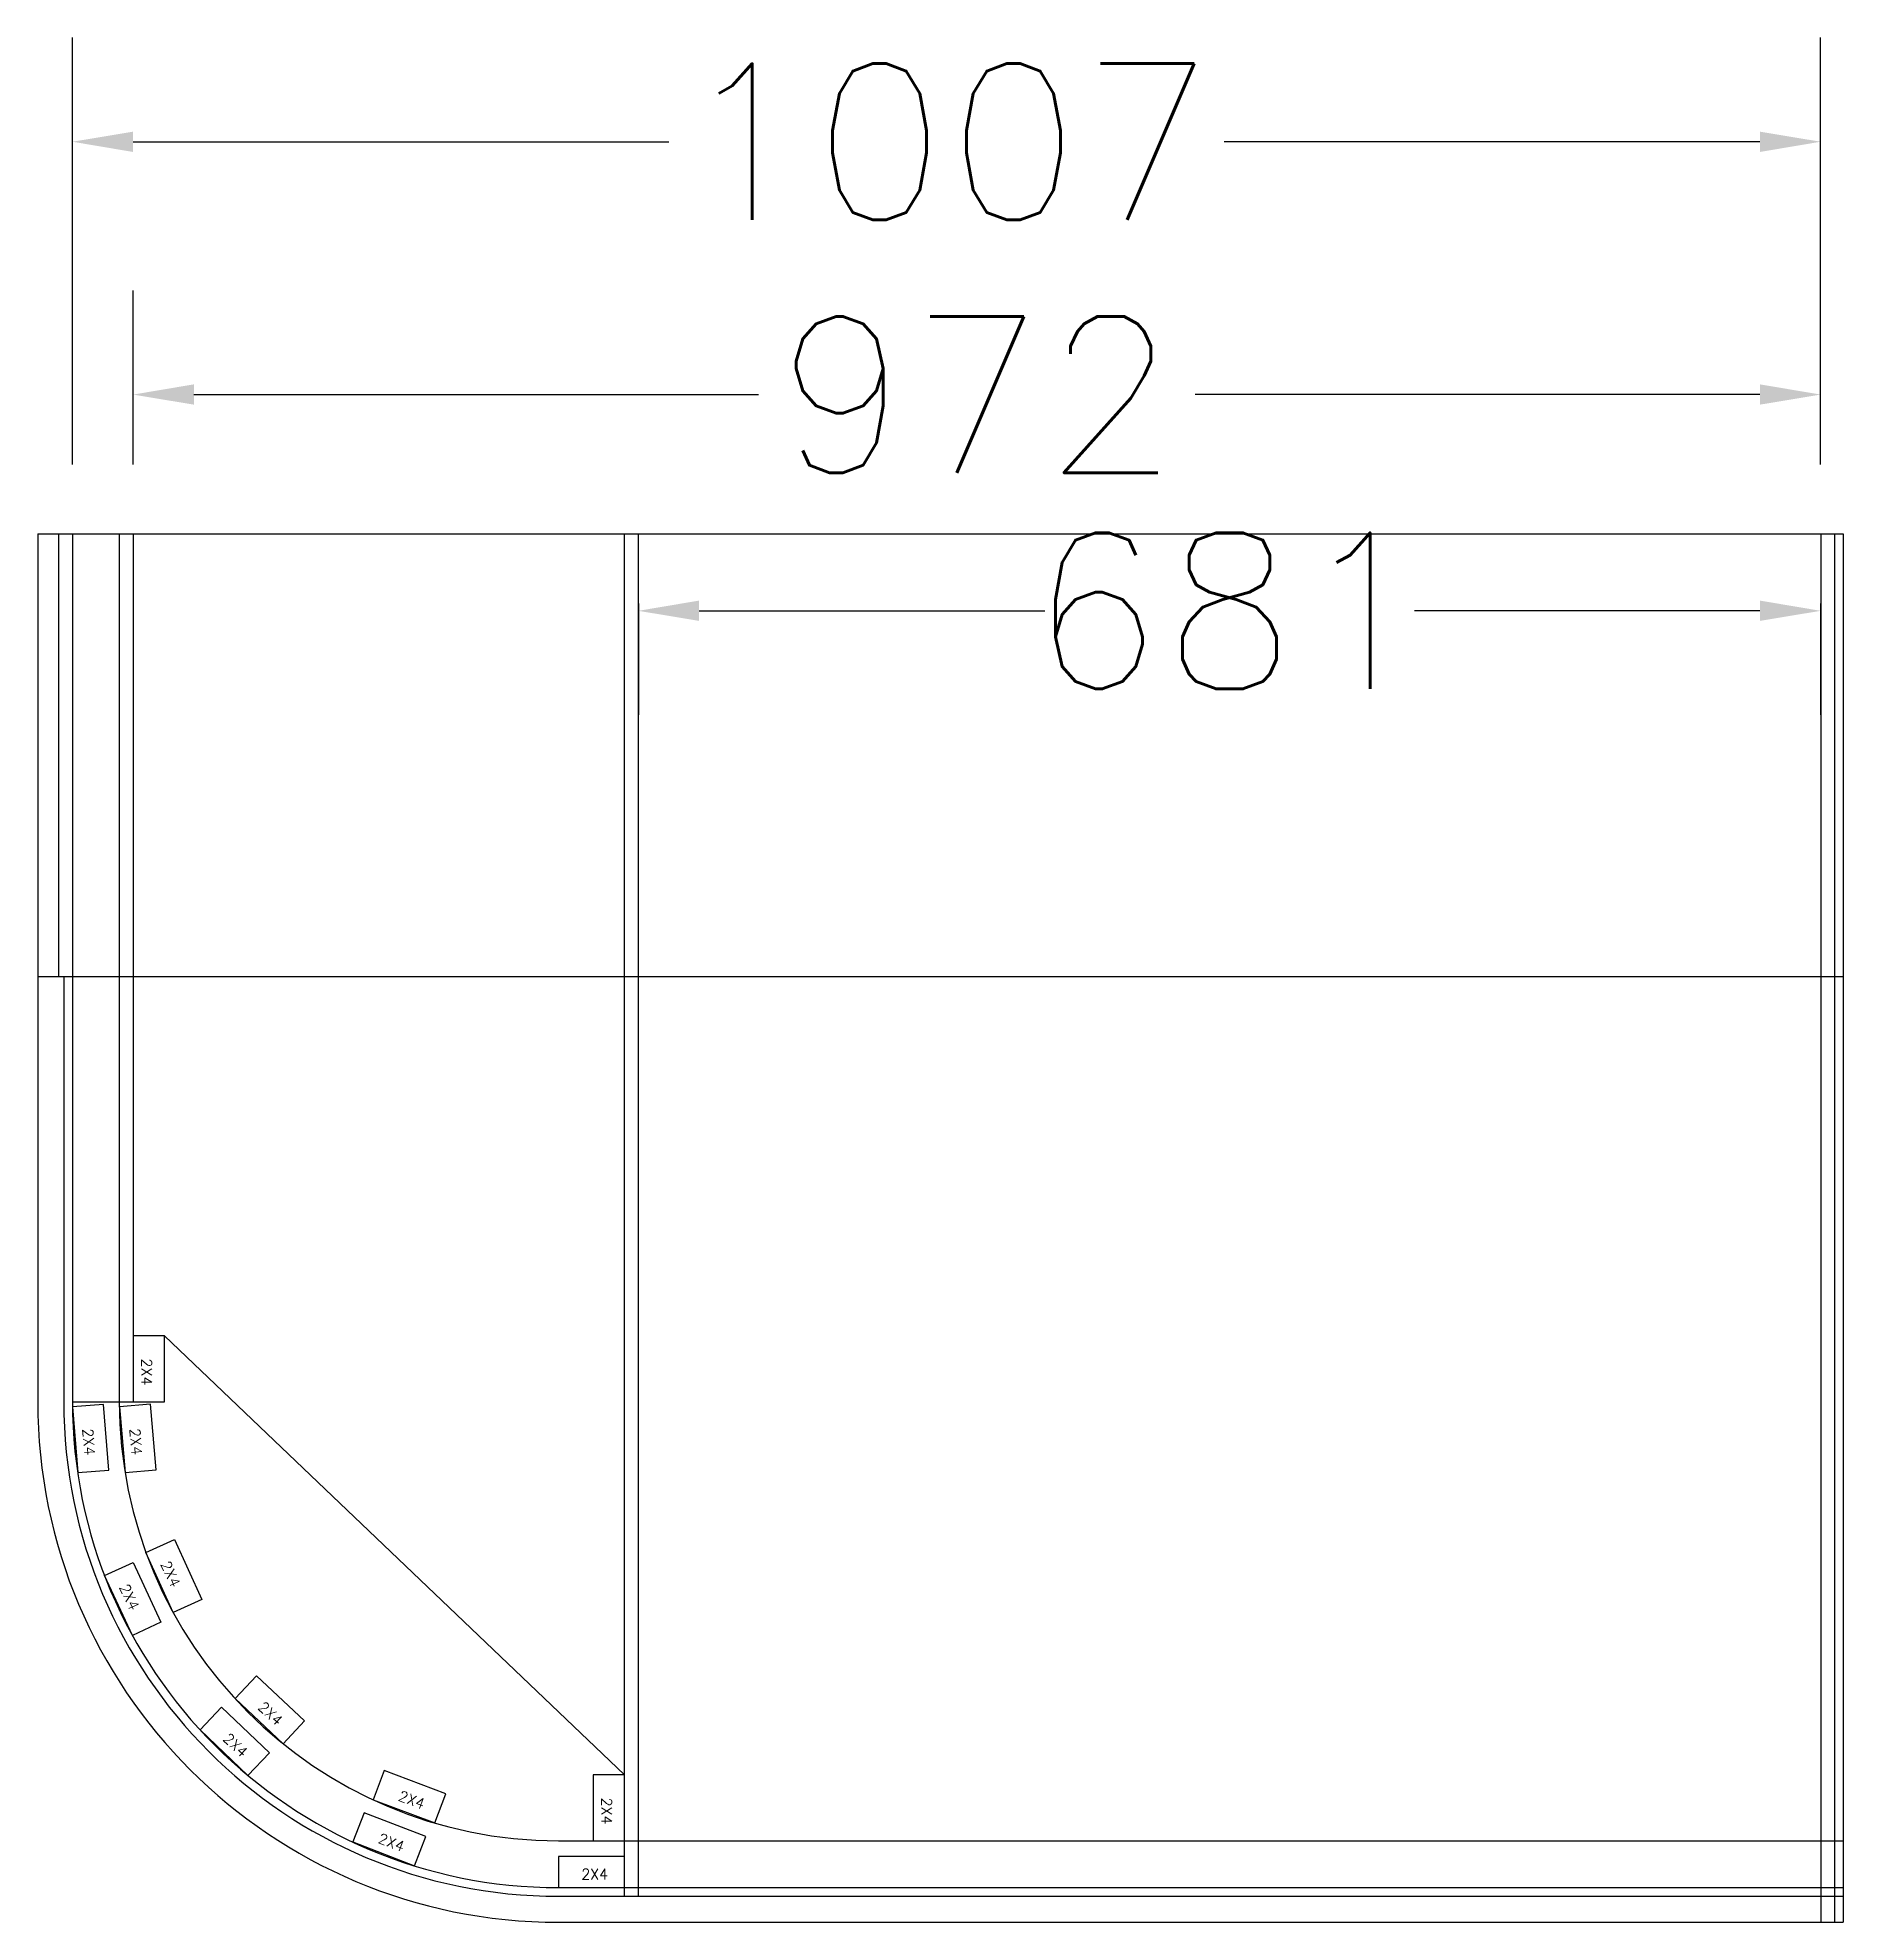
# Model space of a CAD drawing. Header units: millimetres. Extents: x 1211946 to 1266258, y -418433 to -400124.
# Drawn here: x 1241209 to 1242249, y -406155 to -405069 of the extents above; entities that cross this region are included whole.
import ezdxf

# ---------------------------------------------------------------- set-up
doc = ezdxf.new("R2010")
doc.units = ezdxf.units.MM
doc.header["$LTSCALE"] = 5
doc.header["$PDMODE"] = 35
doc.header["$PDSIZE"] = 3
doc.layers.add('缝头内线', color=1, linetype='Continuous')
doc.styles.add('SIMPLEX', font='simplex.shx', dxfattribs={"bigfont": 'gbcbig.shx'})
doc.dimstyles.new('90', dxfattribs={"dimtxt": 90, "dimasz": 35, "dimexe": 60, "dimexo": 40, "dimgap": 10, "dimtad": 0, "dimdec": 1, "dimzin": 12, "dimdsep": 46, "dimtxsty": 'SIMPLEX', "dimcen": 50, "dimclrd": 256, "dimclre": 256, "dimclrt": 3, "dimazin": 3, "dimtfac": 1, "dimtdec": 1, "dimtmove": 1, "dimatfit": 3, "dimfxl": 0, "dimlwd": -1, "dimlwe": -1, "dimarcsym": 0})

msp = doc.modelspace()

# ---------------------------------------------------------------- texts
at = {"color": 1, "char_height": 6, "attachment_point": 5, "style": 'SIMPLEX'}
for insert, rotation in [((1241271.7, -405838.04), 270), ((1241238.33, -405878.36), 274.52897), ((1241265.5, -405878.28), 274.98632), ((1241285.46, -405954.48), 294.38011), ((1241261.75, -405967.74), 294.83746), ((1241343.08, -406034.89), 316.86292), ((1241322.9, -406053.08), 316.40557), ((1241424.4, -406084.66), 339.34572), ((1241536.7, -406091.04), 270), ((1241412.71, -406109.18), 338.88837)]:
    msp.add_mtext('2X4', dxfattribs=dict(at, insert=insert, rotation=rotation))
at = {"color": 1, "insert": (1241529.77, -406127.45), "char_height": 6, "attachment_point": 5, "style": 'SIMPLEX'}
msp.add_mtext('2X4', dxfattribs=at)

# ---------------------------------------------------------------- blocks, each defined once
blk = doc.blocks.new('*D38')
at = {"transparency": 16777216}
for p, q in [((1241554.9, -405395.2), (1241554.9, -405459.5)), ((1241589.9, -405399.5), (1241789, -405399.5)), ((1242200.9, -405399.5), (1242001.9, -405399.5)), ((1242235.9, -405395.2), (1242235.9, -405459.5))]:
    blk.add_line(p, q, dxfattribs=at)
for points in [[(1241589.9, -405393.6), (1241589.9, -405405.3), (1241554.9, -405399.5)], [(1242200.9, -405393.6), (1242200.9, -405405.3), (1242235.9, -405399.5)]]:
    blk.add_solid(points, dxfattribs=at)
at = {"layer": 'Defpoints', "color": 0, "transparency": 16777216}
for p in [(1241554.9, -405355.2), (1242235.9, -405355.2), (1242235.9, -405399.5)]:
    blk.add_point(p, dxfattribs=at)
at = {"color": 3, "transparency": 16777216, "insert": (1241895.4, -405399.5), "char_height": 90, "attachment_point": 5, "style": 'SIMPLEX'}
blk.add_mtext('681', dxfattribs=at)
blk = doc.blocks.new('*D39')
at = {"transparency": 16777216}
for p, q in [((1241263.9, -405315.2), (1241263.9, -405214.9)), ((1242235.9, -405315.2), (1242235.9, -405214.9)), ((1241298.9, -405274.9), (1241624.2, -405274.9)), ((1242200.9, -405274.9), (1241875.7, -405274.9))]:
    blk.add_line(p, q, dxfattribs=at)
for points in [[(1241298.9, -405269), (1241298.9, -405280.7), (1241263.9, -405274.9)], [(1242200.9, -405269), (1242200.9, -405280.7), (1242235.9, -405274.9)]]:
    blk.add_solid(points, dxfattribs=at)
at = {"layer": 'Defpoints', "color": 0, "transparency": 16777216}
for p in [(1242235.9, -405274.9), (1241263.9, -405355.2), (1242235.9, -405355.2)]:
    blk.add_point(p, dxfattribs=at)
at = {"color": 3, "transparency": 16777216, "insert": (1241749.9, -405274.9), "char_height": 90, "attachment_point": 5, "style": 'SIMPLEX'}
blk.add_mtext('972', dxfattribs=at)
blk = doc.blocks.new('*D40')
at = {"transparency": 16777216}
for p, q in [((1241228.9, -405315.2), (1241228.9, -405069.2)), ((1242235.9, -405315.2), (1242235.9, -405069.2)), ((1241263.9, -405129.2), (1241572.4, -405129.2)), ((1242200.9, -405129.2), (1241892.4, -405129.2))]:
    blk.add_line(p, q, dxfattribs=at)
for points in [[(1241263.9, -405123.4), (1241263.9, -405135.1), (1241228.9, -405129.2)], [(1242200.9, -405123.4), (1242200.9, -405135.1), (1242235.9, -405129.2)]]:
    blk.add_solid(points, dxfattribs=at)
at = {"layer": 'Defpoints', "color": 0, "transparency": 16777216}
for p in [(1242235.9, -405129.2), (1241228.9, -405355.2), (1242235.9, -405355.2)]:
    blk.add_point(p, dxfattribs=at)
at = {"color": 3, "transparency": 16777216, "insert": (1241732.4, -405129.2), "char_height": 90, "attachment_point": 5, "style": 'SIMPLEX'}
blk.add_mtext('1007', dxfattribs=at)

# ---------------------------------------------------------------- dimensions: what is measured, and where the dimension line sits
for base, p1, picture, middle in [((1242235.94, -405129.25), (1241228.94, -405355.21), '*D40', (1241732.44, -405129.25)), ((1242235.94, -405274.88), (1241263.94, -405355.21), '*D39', (1241749.94, -405274.88)), ((1242235.94, -405399.48), (1241554.94, -405355.21), '*D38', (1241895.44, -405399.48))]:
    dim = msp.add_linear_dim(base=base, p1=p1, p2=(1242235.94, -405355.21), dimstyle='90')
    dim.commit()
    dim.dimension.update_dxf_attribs({"geometry": picture, "text_midpoint": middle})

# ---------------------------------------------------------------- linework, layer by layer
at = {"color": 4}
for p, q in [((1241208.94, -405355.21), (1242248.94, -405355.21)), ((1241208.94, -405355.21), (1241208.94, -405855.21)), ((1242248.94, -405355.21), (1242248.94, -406155.21)), ((1241208.94, -405610.21), (1242248.94, -405610.21)), ((1241508.94, -406155.21), (1242248.94, -406155.21))]:
    msp.add_line(p, q, dxfattribs=at)
at = {"color": 6}
for p, q in [((1241220.94, -405355.21), (1241220.94, -405610.21)), ((1241228.94, -405355.21), (1241228.94, -405610.21)), ((1241255.94, -405355.21), (1241255.94, -405855.21)), ((1241263.94, -405355.21), (1241263.94, -405855.21)), ((1241546.94, -406140.21), (1241546.94, -405355.21)), ((1241554.94, -406140.21), (1241554.94, -405355.21)), ((1242235.94, -405355.21), (1242235.94, -406155.21)), ((1242243.94, -405355.21), (1242243.94, -406155.21))]:
    msp.add_line(p, q, dxfattribs=at)
at = {"color": 1}
for p, q in [((1241223.94, -405610.21), (1241223.94, -405855.21)), ((1241228.94, -405610.21), (1241228.94, -405855.21)), ((1241508.94, -406108.21), (1242248.94, -406108.21)), ((1241508.94, -406135.21), (1242248.94, -406135.21)), ((1241508.94, -406140.21), (1242248.94, -406140.21))]:
    msp.add_line(p, q, dxfattribs=at)
for p, q in [((1241281.94, -405817.21), (1241263.94, -405817.21)), ((1241546.94, -406070.21), (1241281.94, -405817.21)), ((1241228.94, -405855.21), (1241263.94, -405855.21))]:
    msp.add_line(p, q)
at = {"color": 4}
msp.add_arc((1241508.94, -405855.21), 300, 180, 270, dxfattribs=at)
at = {"color": 1}
for radius in [285, 280, 253]:
    msp.add_arc((1241508.94, -405855.21), radius, 180, 270, dxfattribs=at)
at = {"layer": '缝头内线', "color": 1}
for points in [[(1241263.94, -405855.21), (1241281.94, -405855.21), (1241281.94, -405817.21)], [(1241546.94, -406070.21), (1241528.94, -406070.21), (1241528.94, -406108.21)], [(1241546.94, -406117.21), (1241508.94, -406117.21), (1241508.94, -406135.21)]]:
    msp.add_lwpolyline(points, dxfattribs=at)
for points in [[(1241231.96, -405896.09), (1241249.9, -405894.67), (1241246.9, -405856.79), (1241228.96, -405858.21)], [(1241259.26, -405896.06), (1241277.19, -405894.5), (1241273.89, -405856.64), (1241255.96, -405858.21)], [(1241271.31, -405942.04), (1241287.7, -405934.61), (1241303.39, -405969.22), (1241286.99, -405976.65)], [(1241247.5, -405955.41), (1241263.84, -405947.85), (1241279.8, -405982.34), (1241263.46, -405989.9)], [(1241350.31, -406052.3), (1241362.61, -406039.16), (1241334.88, -406013.18), (1241322.58, -406026.32)], [(1241329.99, -406070.54), (1241342.4, -406057.51), (1241314.88, -406031.3), (1241302.47, -406044.34)], [(1241437.73, -406097.98), (1241444.08, -406081.14), (1241408.52, -406067.73), (1241402.17, -406084.58)], [(1241425.94, -406122.61), (1241432.42, -406105.81), (1241396.97, -406092.13), (1241390.49, -406108.92)]]:
    msp.add_lwpolyline(points, close=True, dxfattribs=at)

msp.set_redraw_order([(e.dxf.handle, doc.entitydb.next_handle()) for e in msp.query("TEXT MTEXT ATTDEF DIMENSION ARC_DIMENSION")])  # texts and dimensions are drawn at this point

doc.saveas('drawing.dxf')
